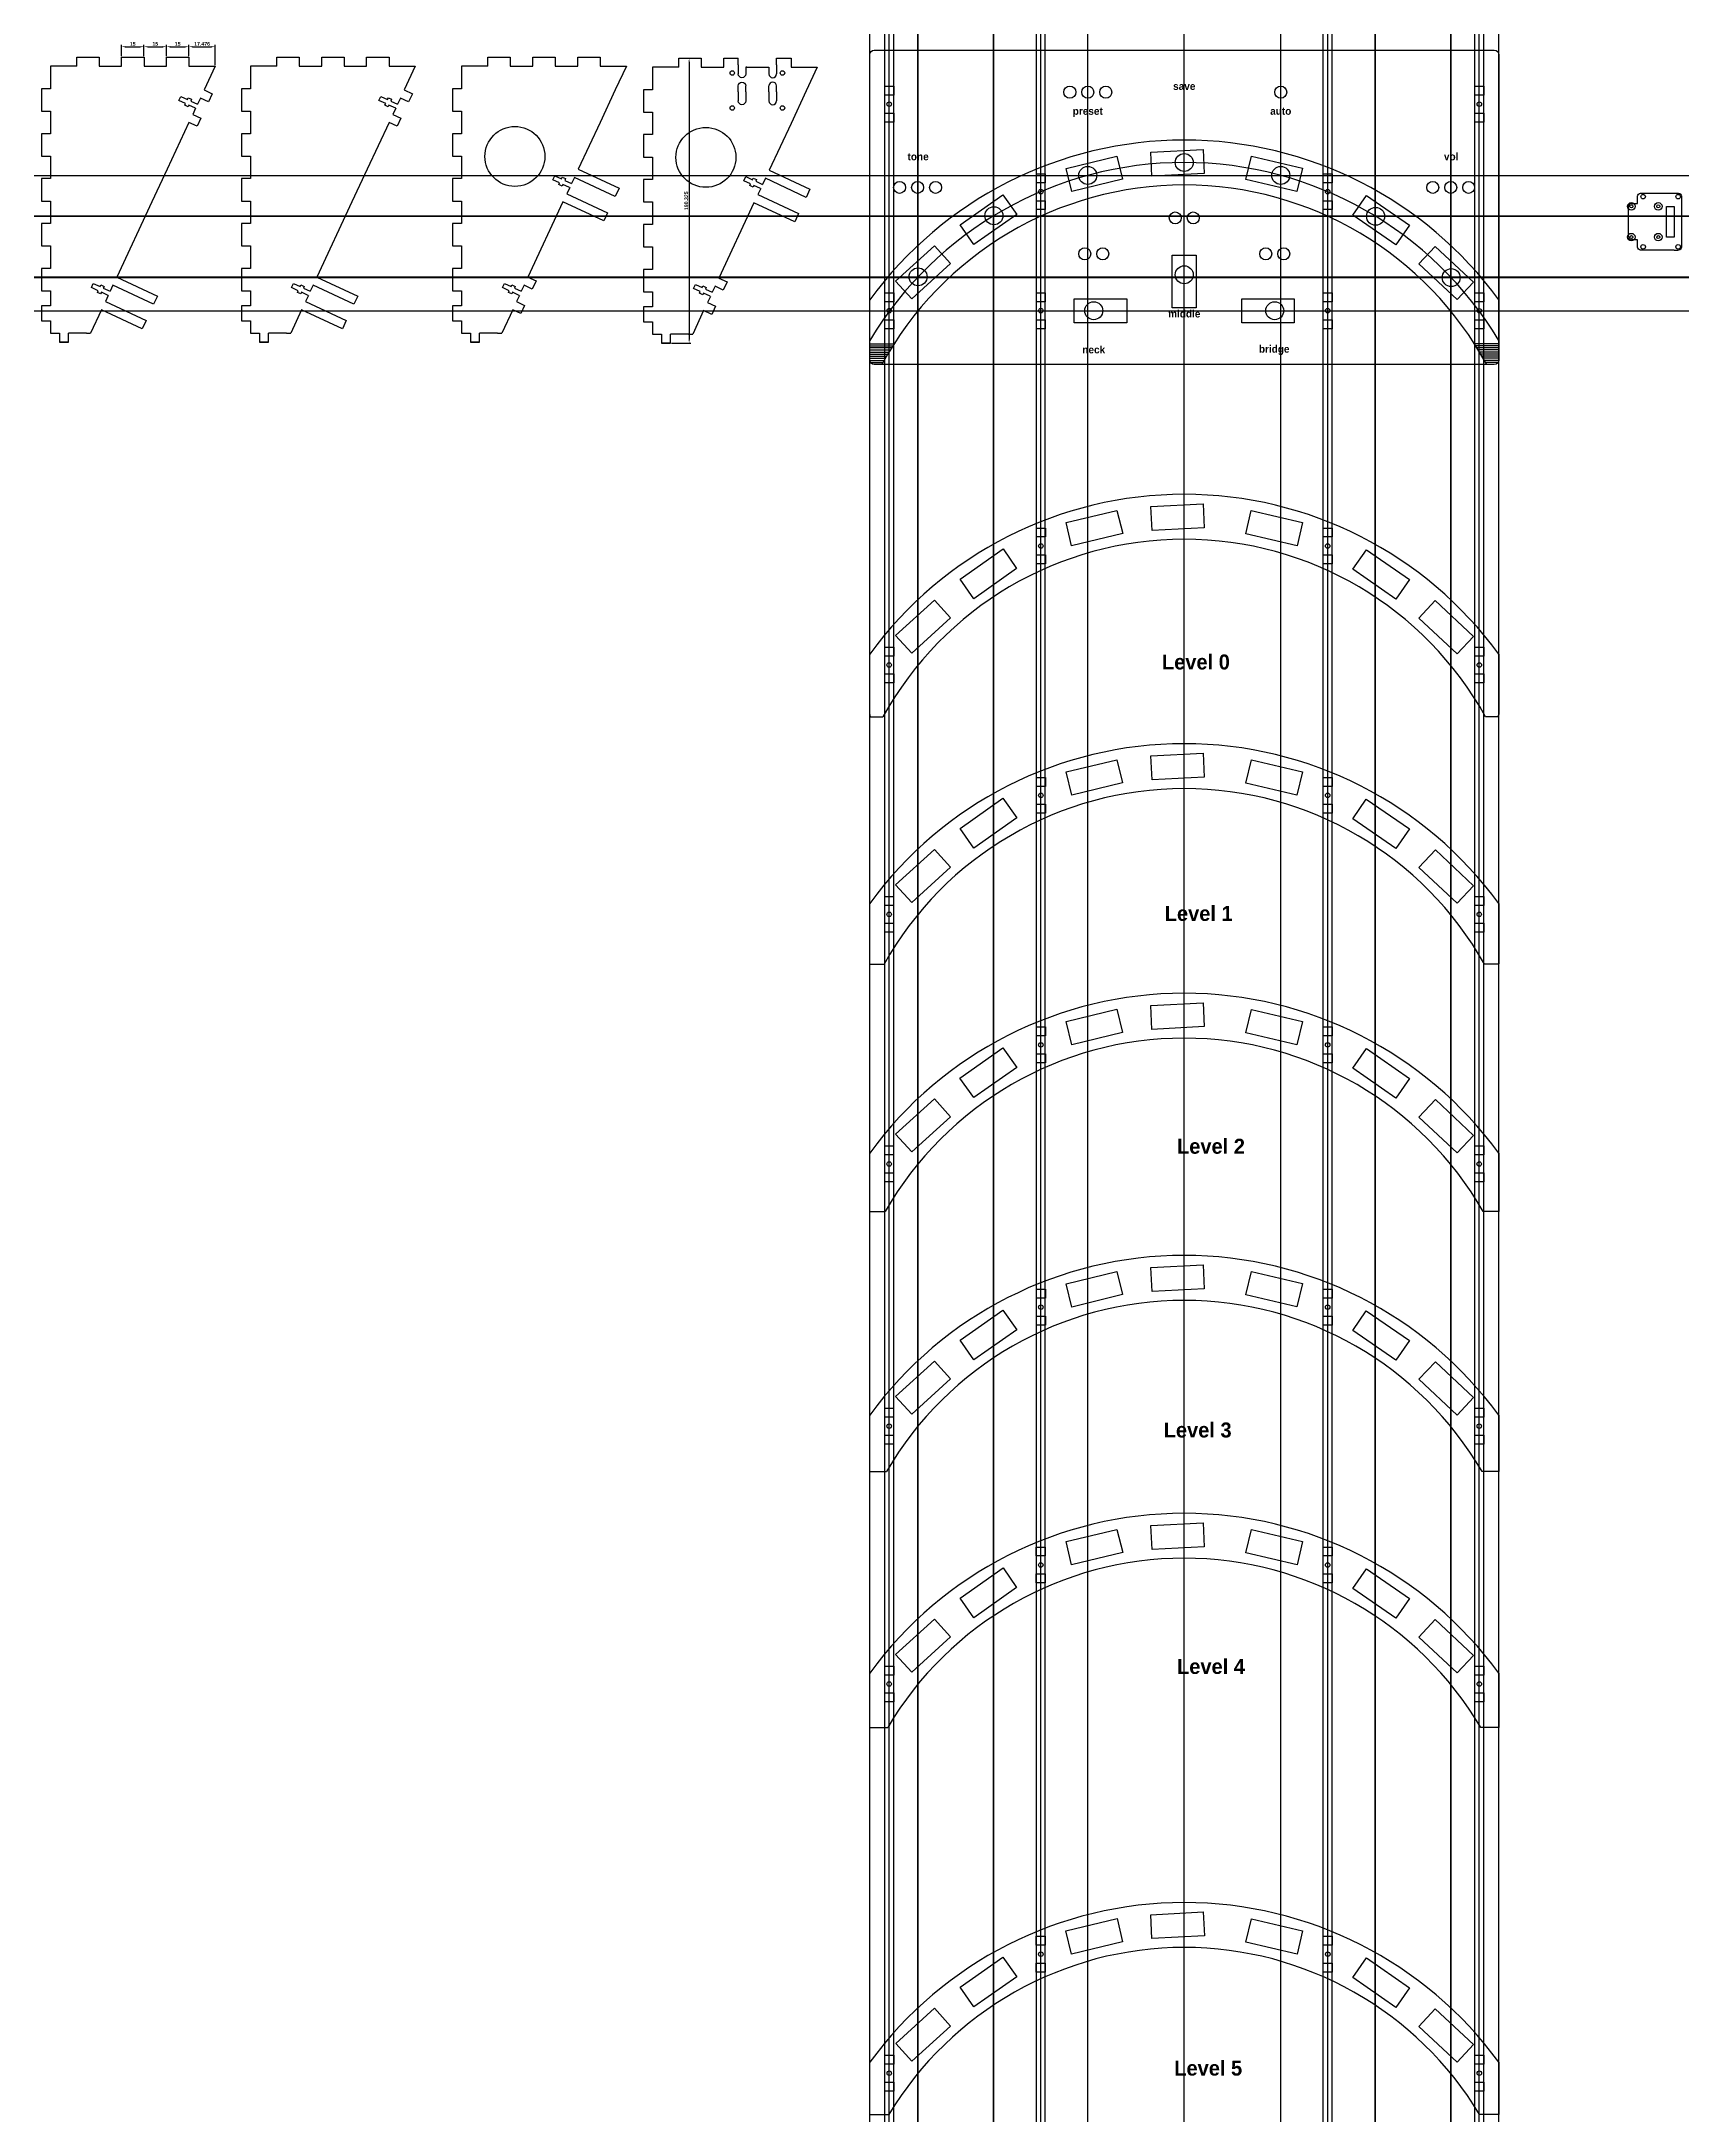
# Model space of a CAD drawing. Header units: millimetres. Extents: x -118 to 978, y -2247 to 617.
# Drawn here: x -118 to 978, y -1209 to 176 of the extents above; entities that cross this region are included whole.
import ezdxf
from ezdxf.enums import TextEntityAlignment as Align

# ---------------------------------------------------------------- set-up
doc = ezdxf.new("R2010")
doc.units = ezdxf.units.MM
doc.layers.add('Holes', color=1, linetype='Continuous', plot=False)
doc.layers.add('TabGuides', color=3, linetype='Continuous')
doc.layers.add('text', color=5, linetype='Continuous')
doc.styles.get("Standard").update_dxf_attribs({"font": 'FreeSansBold.ttf'})
doc.dimstyles.new('ISO-25', dxfattribs={"dimtxt": 2.5, "dimasz": 2.5, "dimexe": 1.25, "dimexo": 0.625, "dimtad": 1, "dimdec": 3, "dimdsep": 46, "dimtxsty": 'Standard', "dimcen": 2.5, "dimadec": 0, "dimazin": 0, "dimtfac": 1, "dimtmove": 0, "dimatfit": 3, "dimfxl": 1, "dimarcsym": 0})

msp = doc.modelspace()

# ---------------------------------------------------------------- texts
at = {"layer": 'text'}
for s, p in [('save', (645.5074, 142.3597)), ('preset', (581.0818, 125.7497)), ('auto', (709.9329, 125.7497)), ('tone', (467.7885, 95.3597)), ('vol', (823.7305, 95.3597)), ('middle', (645.5074, -9.6403)), ('neck', (585.0705, -33.6403)), ('bridge', (705.5613, -33.1922))]:
    msp.add_text(s, height=5, dxfattribs=at).set_placement(p, align=Align.BOTTOM_CENTER)

# ---------------------------------------------------------------- blocks, each defined once
blk = doc.blocks.new('footswitch')
blk.add_lwpolyline([(-22, -8), (-22, 8), (13, 8), (13, -8)], close=True)
blk.add_circle((0, 0), 6)
blk = doc.blocks.new('Square hole unit')
for points in [[(-3, 6), (-3, 12), (3, 12), (3, 6)], [(-3, -12), (-3, -6), (3, -6), (3, -12)]]:
    blk.add_lwpolyline(points, close=True)
blk.add_circle((0, 0), 1.5)
blk = doc.blocks.new('SD Support')
for p, q in [((24.4, 31.1), (27.1, 31.1)), ((-6, 2), (-6, 22.2)), ((-6, 2), (-6, 22.2)), ((-4, 24.2), (0, 24.2)), ((0, 0), (-4, 0)), ((24.4, -6.9), (27.1, -6.9))]:
    blk.add_line(p, q)
for points in [[(0, 24.2), (0, 29.1, -0.4142136), (2, 31.1), (24.4, 31.1)], [(26.8, 31.1), (27.4, 31.1, -0.4142136), (29.4, 29.1), (29.4, -4.9, -0.4142136), (27.4, -6.9), (26.8, -6.9)], [(24.4, -6.9), (2, -6.9, -0.4142136), (0, -4.9), (0, 0)]]:
    blk.add_lwpolyline(points, format="xyb")
for centre, start, end in [((-4, 22.2), 90, 180), ((-4, 2), 180, 270)]:
    blk.add_arc(centre, 2, start, end)
at = {"layer": 'Holes'}
blk.add_lwpolyline([(19.4, 1.85), (19.4, 22.35), (24.4, 22.35), (24.4, 1.85)], close=True, dxfattribs=at)
for centre, radius in [((3.75, 28.85), 1.5), ((27.15, 28.85), 1.5), ((-4.1, 22.35), 1), ((13.9, 22.35), 1), ((-4.1, 1.85), 1), ((13.9, 1.85), 1), ((3.75, -4.65), 1.5), ((27.15, -4.65), 1.5)]:
    blk.add_circle(centre, radius, dxfattribs=at)
at = {"layer": 'TabGuides'}
for centre in [(-4.1, 22.35), (13.9, 22.35), (-4.1, 1.85), (13.9, 1.85)]:
    blk.add_circle(centre, 2.5, dxfattribs=at)
blk = doc.blocks.new('M3 Bolt Nut Slot')
for p, q in [((-12.4, -3), (-12.4, 0)), ((-12.4, 0), (-7.4, 0)), ((-7.4, 0), (-7.4, 1.25)), ((-7.4, 1.25), (-5, 1.25)), ((-5, 1.25), (-5, 0)), ((-5, 0), (0, 0)), ((-7.4, -3), (-12.4, -3)), ((-7.4, -4.25), (-7.4, -3)), ((-5, -4.25), (-7.4, -4.25)), ((0, -3), (-5, -3)), ((-5, -3), (-5, -4.25))]:
    blk.add_line(p, q)
blk = doc.blocks.new('Side Panel')
for p, q in [((17.5, 0), (0, 0)), ((0, 0), (0, -15)), ((17.5, 0), (17.5, 6)), ((17.5, 6), (32.5, 6)), ((32.5, 6), (32.5, 0)), ((47.5, 0), (47.5, 6)), ((47.5, 6), (62.5, 6)), ((62.5, 6), (62.5, 0)), ((77.5, 0), (77.5, 6)), ((77.5, 6), (92.5, 6)), ((92.5, 6), (92.5, 0)), ((92.5, 6), (92.5, 0)), ((32.5, 0), (47.5, 0)), ((62.5, 0), (77.5, 0)), ((92.5, 0), (110, 0)), ((110, 0), (102.6, -15.7)), ((0, -15), (-6, -15)), ((-6, -15), (-6, -30)), ((100.1, -21.2), (98.2, -25.3)), ((105.5, -23.7), (100.1, -21.2)), ((102.6, -15.7), (108, -18.3)), ((108, -18.3), (105.5, -23.7)), ((-6, -30), (0, -30)), ((0, -30), (0, -45)), ((92.5, -37.5), (77.9, -68.8)), ((97.9, -40), (92.5, -37.5)), ((96.9, -28), (95, -32.1)), ((95, -32.1), (100.4, -34.6)), ((100.4, -34.6), (97.9, -40)), ((0, -45), (-6, -45)), ((-6, -45), (-6, -60)), ((-6, -60), (0, -60)), ((0, -60), (0, -75)), ((77.9, -68.8), (67.7, -90.5)), ((0, -75), (-6, -75)), ((-6, -75), (-6, -90)), ((-6, -90), (0, -90)), ((0, -90), (0, -105)), ((67.7, -90.5), (44.3, -140.8)), ((0, -105), (-6, -105)), ((-6, -105), (-6, -120)), ((-6, -120), (0, -120)), ((0, -120), (0, -135)), ((0, -135), (-6, -135)), ((-6, -135), (-6, -150)), ((-6, -150), (0, -150)), ((0, -150), (0, -160)), ((41.7, -146.3), (39.8, -150.3)), ((68.9, -158.9), (41.7, -146.3)), ((44.3, -140.8), (71.5, -153.5)), ((0, -160), (-6, -160)), ((-6, -160), (-6, -170)), ((34.1, -162.6), (26.8, -178.3)), ((61.3, -175.3), (34.1, -162.6)), ((38.6, -153.1), (36.7, -157.1)), ((36.7, -157.1), (63.9, -169.8)), ((71.5, -153.5), (68.9, -158.9)), ((-6, -170), (0, -170)), ((0, -170), (0, -178.3)), ((6, -178.3), (6, -184.3)), ((12, -184.3), (12, -178.3)), ((24, -178.3), (12, -178.3)), ((24, -178.3), (26.8, -178.3)), ((63.9, -169.8), (61.3, -175.3)), ((6, -184.3), (12, -184.3))]:
    blk.add_line(p, q)
for points in [[(0, -178.3), (6, -178.3)], [(12, -184.3), (6, -184.3)]]:
    blk.add_lwpolyline(points)
at = {"rotation": 335}
for p in [(98.2, -25.3), (39.8, -150.3)]:
    blk.add_blockref('M3 Bolt Nut Slot', p, dxfattribs=at)
blk = doc.blocks.new('Right Inner Support')
for p, q in [((17.5, 0), (0, 0)), ((0, 0), (0, -15)), ((17.5, 0), (17.5, 6)), ((17.5, 6), (32.5, 6)), ((32.5, 6), (32.5, 0)), ((47.5, 0), (47.5, 6)), ((47.5, 6), (62.5, 6)), ((62.5, 6), (62.5, 0)), ((77.5, 0), (77.5, 6)), ((77.5, 6), (92.5, 6)), ((92.5, 6), (92.5, 0)), ((92.5, 6), (92.5, 0)), ((32.5, 0), (47.5, 0)), ((62.5, 0), (77.5, 0)), ((92.5, 0), (110, 0)), ((110, 0), (102.6, -15.7)), ((0, -15), (-6, -15)), ((-6, -15), (-6, -30)), ((102.6, -15.7), (92.5, -37.5)), ((-6, -30), (0, -30)), ((0, -30), (0, -45)), ((92.5, -37.5), (77.9, -68.8)), ((0, -45), (-6, -45)), ((-6, -45), (-6, -60)), ((-6, -60), (0, -60)), ((0, -60), (0, -75)), ((77.9, -68.8), (105.1, -81.4)), ((0, -75), (-6, -75)), ((-6, -75), (-6, -90)), ((72.2, -81), (70.3, -85.1)), ((75.4, -74.2), (73.4, -78.3)), ((102.5, -86.9), (75.4, -74.2)), ((105.1, -81.4), (102.5, -86.9)), ((-6, -90), (0, -90)), ((0, -90), (0, -105)), ((67.7, -90.5), (44.3, -140.8)), ((94.9, -103.2), (67.7, -90.5)), ((70.3, -85.1), (97.5, -97.8)), ((0, -105), (-6, -105)), ((-6, -105), (-6, -120)), ((97.5, -97.8), (94.9, -103.2)), ((-6, -120), (0, -120)), ((0, -120), (0, -135)), ((0, -135), (-6, -135)), ((-6, -135), (-6, -150)), ((-6, -150), (0, -150)), ((0, -150), (0, -160)), ((41.7, -146.3), (39.8, -150.3)), ((47.2, -148.8), (41.7, -146.3)), ((44.3, -140.8), (49.7, -143.4)), ((49.7, -143.4), (47.2, -148.8)), ((0, -160), (-6, -160)), ((-6, -160), (-6, -170)), ((34.1, -162.6), (26.8, -178.3)), ((39.6, -165.1), (34.1, -162.6)), ((38.6, -153.1), (36.7, -157.1)), ((36.7, -157.1), (42.1, -159.7)), ((42.1, -159.7), (39.6, -165.1)), ((-6, -170), (0, -170)), ((0, -170), (0, -178.3)), ((6, -178.3), (6, -184.3)), ((12, -184.3), (12, -178.3)), ((24, -178.3), (12, -178.3)), ((24, -178.3), (26.8, -178.3)), ((6, -184.3), (12, -184.3))]:
    blk.add_line(p, q)
for points in [[(0, -178.3), (6, -178.3)], [(12, -184.3), (6, -184.3)]]:
    blk.add_lwpolyline(points)
at = {"layer": 'Holes'}
blk.add_circle((35.6, -60.2), 20, dxfattribs=at)
at = {"rotation": 335}
for p in [(73.4, -78.3), (39.8, -150.3)]:
    blk.add_blockref('M3 Bolt Nut Slot', p, dxfattribs=at)
blk = doc.blocks.new('Left Inner Support')
for p, q in [((17.5, 0), (0, 0)), ((0, 0), (0, -15)), ((17.5, 0), (17.5, 6)), ((17.5, 6), (32.5, 6)), ((32.5, 6), (32.5, 0)), ((47.5, 0), (47.5, 6)), ((47.5, 6), (57.2, 6)), ((57.2, 1.5), (57.2, 6)), ((57.2, 1.5), (57.2, -4.5)), ((82.7, 1.5), (82.7, 6)), ((82.7, 6), (82.8, 6)), ((82.7, 1.5), (82.7, -4.5)), ((82.8, 6), (92.5, 6)), ((92.5, 6), (92.5, 0)), ((32.5, 0), (47.5, 0)), ((62.9, 0), (62.2, 0)), ((62.2, 0), (62.2, -4.5)), ((63, 0), (77, 0)), ((76.9, 0), (77.7, 0)), ((77.7, 0), (77.7, -4.5)), ((92.5, 0), (110, 0)), ((110, 0), (102.6, -15.7)), ((0, -15), (-6, -15)), ((-6, -15), (-6, -30)), ((102.6, -15.7), (92.5, -37.5)), ((-6, -30), (0, -30)), ((0, -30), (0, -45)), ((92.5, -37.5), (77.9, -68.8)), ((0, -45), (-6, -45)), ((-6, -45), (-6, -60)), ((-6, -60), (0, -60)), ((0, -60), (0, -75)), ((77.9, -68.8), (105.1, -81.4)), ((0, -75), (-6, -75)), ((-6, -75), (-6, -90)), ((72.2, -81), (70.3, -85.1)), ((75.4, -74.2), (73.4, -78.3)), ((102.5, -86.9), (75.4, -74.2)), ((105.1, -81.4), (102.5, -86.9)), ((-6, -90), (0, -90)), ((0, -90), (0, -105)), ((67.7, -90.5), (44.3, -140.8)), ((94.9, -103.2), (67.7, -90.5)), ((70.3, -85.1), (97.5, -97.8)), ((0, -105), (-6, -105)), ((-6, -105), (-6, -120)), ((97.5, -97.8), (94.9, -103.2)), ((-6, -120), (0, -120)), ((0, -120), (0, -135)), ((0, -135), (-6, -135)), ((-6, -135), (-6, -150)), ((-6, -150), (0, -150)), ((0, -150), (0, -160)), ((41.7, -146.3), (39.8, -150.3)), ((47.2, -148.8), (41.7, -146.3)), ((44.3, -140.8), (49.7, -143.4)), ((49.7, -143.4), (47.2, -148.8)), ((0, -160), (-6, -160)), ((-6, -160), (-6, -170)), ((34.1, -162.6), (26.8, -178.3)), ((39.6, -165.1), (34.1, -162.6)), ((38.6, -153.1), (36.7, -157.1)), ((36.7, -157.1), (42.1, -159.7)), ((42.1, -159.7), (39.6, -165.1)), ((-6, -170), (0, -170)), ((0, -170), (0, -178.3)), ((6, -178.3), (6, -184.3)), ((12, -184.3), (12, -178.3)), ((24, -178.3), (12, -178.3)), ((24, -178.3), (26.8, -178.3)), ((6, -184.3), (12, -184.3))]:
    blk.add_line(p, q)
for points in [[(0, -178.3), (6, -178.3)], [(12, -184.3), (6, -184.3)]]:
    blk.add_lwpolyline(points)
at = {"extrusion": (0, 0, -1)}
blk.add_arc((-59.7, -4.5), 2.5, 180, 0, dxfattribs=at)
blk.add_arc((80.2, -4.5), 2.5, 180, 0)
at = {"layer": 'Holes'}
for p, q in [((57.2, -16.5), (57.2, -12.5)), ((62.2, -16.5), (62.2, -12.5)), ((77.7, -16.5), (77.7, -12.5)), ((82.7, -16.5), (82.7, -12.5)), ((57.2, -16.5), (57.2, -22.5)), ((62.2, -16.5), (62.2, -22.5)), ((77.7, -16.5), (77.7, -22.5)), ((82.7, -16.5), (82.7, -22.5))]:
    blk.add_line(p, q, dxfattribs=at)
for centre, radius in [((53.2, -3.8), 1.5), ((86.7, -3.8), 1.5), ((53.2, -27.2), 1.5), ((86.7, -27.2), 1.5), ((35.6, -60.2), 20)]:
    blk.add_circle(centre, radius, dxfattribs=at)
at = {"layer": 'Holes', "extrusion": (0, 0, -1)}
for centre, start, end in [((-59.7, -12.5), 0, 180), ((-59.7, -22.5), 180, 0)]:
    blk.add_arc(centre, 2.5, start, end, dxfattribs=at)
at = {"layer": 'Holes'}
for centre, start, end in [((80.2, -12.5), 0, 180), ((80.2, -22.5), 180, 0)]:
    blk.add_arc(centre, 2.5, start, end, dxfattribs=at)
at = {"rotation": 335}
for p in [(73.4, -78.3), (39.8, -150.3)]:
    blk.add_blockref('M3 Bolt Nut Slot', p, dxfattribs=at)
blk = doc.blocks.new('*D233')
at = {"layer": 'Defpoints', "color": 0}
for p in [(-49.1, 172.7), (-64.1, 165.6), (-49.1, 165.6)]:
    blk.add_point(p, dxfattribs=at)
at = {"layer": 'TabGuides', "color": 0, "lineweight": -2}
for p, q in [((-64.1, 166.3), (-64.1, 173.9)), ((-61.6, 172.7), (-51.6, 172.7)), ((-49.1, 166.3), (-49.1, 173.9))]:
    blk.add_line(p, q, dxfattribs=at)
at = {"layer": 'TabGuides', "color": 0}
for points in [[(-61.6, 173.1), (-61.6, 172.3), (-64.1, 172.7)], [(-51.6, 172.3), (-51.6, 173.1), (-49.1, 172.7)]]:
    blk.add_solid(points, dxfattribs=at)
at = {"layer": 'TabGuides', "color": 0, "insert": (-56.6, 174.6), "char_height": 2.5, "attachment_point": 5}
blk.add_mtext('15', dxfattribs=at)
blk = doc.blocks.new('*D234')
at = {"layer": 'Defpoints', "color": 0}
for p in [(-34.1, 172.7), (-49.1, 165.6), (-34.1, 165.6)]:
    blk.add_point(p, dxfattribs=at)
at = {"layer": 'TabGuides', "color": 0, "lineweight": -2}
for p, q in [((-49.1, 166.3), (-49.1, 173.9)), ((-46.6, 172.7), (-36.6, 172.7)), ((-34.1, 166.3), (-34.1, 173.9))]:
    blk.add_line(p, q, dxfattribs=at)
at = {"layer": 'TabGuides', "color": 0}
for points in [[(-46.6, 173.1), (-46.6, 172.3), (-49.1, 172.7)], [(-36.6, 172.3), (-36.6, 173.1), (-34.1, 172.7)]]:
    blk.add_solid(points, dxfattribs=at)
at = {"layer": 'TabGuides', "color": 0, "insert": (-41.6, 174.6), "char_height": 2.5, "attachment_point": 5}
blk.add_mtext('15', dxfattribs=at)
blk = doc.blocks.new('*D235')
at = {"layer": 'Defpoints', "color": 0}
for p in [(-19.1, 172.7), (-34.1, 165.6), (-19.1, 165.6)]:
    blk.add_point(p, dxfattribs=at)
at = {"layer": 'TabGuides', "color": 0, "lineweight": -2}
for p, q in [((-34.1, 166.3), (-34.1, 173.9)), ((-31.6, 172.7), (-21.6, 172.7)), ((-19.1, 166.3), (-19.1, 173.9))]:
    blk.add_line(p, q, dxfattribs=at)
at = {"layer": 'TabGuides', "color": 0}
for points in [[(-31.6, 173.1), (-31.6, 172.3), (-34.1, 172.7)], [(-21.6, 172.3), (-21.6, 173.1), (-19.1, 172.7)]]:
    blk.add_solid(points, dxfattribs=at)
at = {"layer": 'TabGuides', "color": 0, "insert": (-26.6, 174.6), "char_height": 2.5, "attachment_point": 5}
blk.add_mtext('15', dxfattribs=at)
blk = doc.blocks.new('*D236')
at = {"layer": 'Defpoints', "color": 0}
for p in [(-1.6, 172.7), (-19.1, 165.6), (-1.6, 159.6)]:
    blk.add_point(p, dxfattribs=at)
at = {"layer": 'TabGuides', "color": 0, "lineweight": -2}
for p, q in [((-19.1, 166.3), (-19.1, 173.9)), ((-16.6, 172.7), (-4.1, 172.7)), ((-1.6, 160.3), (-1.6, 173.9))]:
    blk.add_line(p, q, dxfattribs=at)
at = {"layer": 'TabGuides', "color": 0}
for points in [[(-16.6, 173.1), (-16.6, 172.3), (-19.1, 172.7)], [(-4.1, 172.3), (-4.1, 173.1), (-1.6, 172.7)]]:
    blk.add_solid(points, dxfattribs=at)
at = {"layer": 'TabGuides', "color": 0, "insert": (-10.3, 174.6), "char_height": 2.5, "attachment_point": 5}
blk.add_mtext('17.476', dxfattribs=at)
blk = doc.blocks.new('*D694')
at = {"layer": 'Defpoints', "color": 0}
for p in [(308, 165), (302.5, -25.3), (314.9, -25.3)]:
    blk.add_point(p, dxfattribs=at)
at = {"layer": 'TabGuides', "color": 0, "lineweight": -2}
for p, q in [((308.6, 165), (316.1, 165)), ((314.9, 162.5), (314.9, -22.8)), ((303.1, -25.3), (316.1, -25.3))]:
    blk.add_line(p, q, dxfattribs=at)
at = {"layer": 'TabGuides', "color": 0}
for points in [[(315.3, 162.5), (314.5, 162.5), (314.9, 165)], [(314.5, -22.8), (315.3, -22.8), (314.9, -25.3)]]:
    blk.add_solid(points, dxfattribs=at)
at = {"layer": 'TabGuides', "color": 0, "insert": (313, 69.8), "char_height": 2.5, "attachment_point": 5, "rotation": 90}
blk.add_mtext('190.325', dxfattribs=at)
blk = doc.blocks.new('Level 5')
for p, q in [((-12.8, 0), (-12.8, 34.9)), ((407.2, 34.9), (407.2, 0)), ((-12.8, 0), (0, 0)), ((407.2, 0), (394.4, 0))]:
    blk.add_line(p, q)
for radius, start, end in [(260, 36.1289, 143.8711), (230, 30.9812, 149.0188)]:
    blk.add_arc((197.2, -118.4), radius, start, end)
at = {"layer": 'Holes'}
for points in [[(152.3, 130.9), (156, 115.4), (122, 107.1), (118.2, 122.7)], [(175.6, 117.5), (174.8, 133.5), (209.8, 135.3), (210.6, 119.3)], [(238.4, 115.2), (242, 130.8), (276.1, 122.8), (272.5, 107.2)], [(56.6, 71.9), (47.5, 85), (76.1, 105.1), (85.3, 92)], [(347.6, 84.7), (338.5, 71.6), (309.7, 91.5), (318.8, 104.6)], [(30.4, 71), (41.1, 59.1), (15.2, 35.6), (4.5, 47.4)], [(353.9, 58.9), (364.8, 70.6), (390.4, 46.7), (379.4, 35)]]:
    blk.add_lwpolyline(points, close=True, dxfattribs=at)
for p in [(101.4, 107.1), (293, 107.1), (0.2, 27.6)]:
    blk.add_blockref('Square hole unit', p, dxfattribs=at)
at = {"layer": 'Holes', "rotation": 180}
blk.add_blockref('Square hole unit', (394.2, 27.6), dxfattribs=at)
blk.add_text('Level 5', height=10).set_placement((190.5, 26))
blk = doc.blocks.new('Level 0')
for p, q in [((-8.8, 1.6), (-8.8, 41.9)), ((411.2, 41.9), (411.2, 1.6)), ((-8.3, 0), (0, 0)), ((410.8, 0), (402.4, 0))]:
    blk.add_line(p, q)
for centre, radius, start, end in [((201.2, -111.4), 260, 36.1289, 143.8711), ((201.2, -111.4), 230, 28.9695, 151.0305), ((-5.8, 1.6), 3, 180, 212.2535), ((408.2, 1.6), 3, 327.7465, 0)]:
    blk.add_arc(centre, radius, start, end)
at = {"layer": 'Holes'}
for points in [[(179.7, 124.5), (178.8, 140.5), (213.8, 142.3), (214.6, 126.3)], [(156.3, 137.9), (160.1, 122.4), (126, 114.1), (122.3, 129.7)], [(242.4, 122.2), (246, 137.8), (280.1, 129.8), (276.5, 114.2)], [(60.7, 78.9), (51.5, 92), (80.2, 112.1), (89.3, 99)], [(351.6, 91.7), (342.5, 78.6), (313.7, 98.5), (322.8, 111.6)], [(34.4, 78), (45.2, 66.1), (19.3, 42.6), (8.5, 54.4)], [(357.9, 65.9), (368.8, 77.6), (394.4, 53.7), (383.5, 42)]]:
    blk.add_lwpolyline(points, close=True, dxfattribs=at)
for p in [(105.5, 114.1), (297, 114.1), (4.2, 34.6)]:
    blk.add_blockref('Square hole unit', p, dxfattribs=at)
at = {"layer": 'Holes', "rotation": 180}
blk.add_blockref('Square hole unit', (398.2, 34.6), dxfattribs=at)
blk.add_text('Level 0', height=10).set_placement((186.3, 31.6))
blk = doc.blocks.new('Level 1')
for p, q in [((-9.6, 0.2), (-9.6, 40.5)), ((410.4, 40.5), (410.4, 0.2)), ((-9.6, 0), (0, 0)), ((410.4, 0), (400.9, 0))]:
    blk.add_line(p, q)
for centre, radius, start, end in [((200.4, -112.8), 260, 36.1289, 143.8711), ((200.4, -112.8), 230, 29.3686, 150.6314), ((-6.6, 0.2), 3, 180, 183.8608), ((407.4, 0.2), 3, 356.1392, 0)]:
    blk.add_arc(centre, radius, start, end)
at = {"layer": 'Holes'}
for points in [[(178.9, 123.1), (178.1, 139.1), (213, 140.9), (213.8, 124.9)], [(155.5, 136.5), (159.3, 121), (125.3, 112.7), (121.5, 128.3)], [(241.6, 120.8), (245.3, 136.4), (279.3, 128.4), (275.7, 112.8)], [(59.9, 77.5), (50.7, 90.6), (79.4, 110.7), (88.6, 97.6)], [(350.8, 90.3), (341.7, 77.2), (312.9, 97.1), (322, 110.2)], [(33.6, 76.6), (44.4, 64.7), (18.5, 41.2), (7.7, 53)], [(357.1, 64.5), (368.1, 76.2), (393.6, 52.3), (382.7, 40.6)]]:
    blk.add_lwpolyline(points, close=True, dxfattribs=at)
for p in [(104.7, 112.7), (296.2, 112.7), (3.4, 33.2)]:
    blk.add_blockref('Square hole unit', p, dxfattribs=at)
at = {"layer": 'Holes', "rotation": 180}
blk.add_blockref('Square hole unit', (397.4, 33.2), dxfattribs=at)
blk.add_text('Level 1', height=10).set_placement((187.4, 28.8))
blk = doc.blocks.new('Level 2')
for p, q in [((-10.4, 0), (-10.4, 39.1)), ((409.6, 39.1), (409.6, 0)), ((-10.4, 0), (0, 0)), ((409.6, 0), (399.3, 0))]:
    blk.add_line(p, q)
for radius, start, end in [(260, 36.1289, 143.8711), (230, 29.7693, 150.2307)]:
    blk.add_arc((199.6, -114.2), radius, start, end)
at = {"layer": 'Holes'}
for points in [[(178.1, 121.7), (177.3, 137.7), (212.2, 139.5), (213, 123.5)], [(154.7, 135.1), (158.5, 119.6), (124.5, 111.3), (120.7, 126.9)], [(240.8, 119.4), (244.5, 135), (278.6, 127), (274.9, 111.4)], [(59.1, 76.1), (49.9, 89.2), (78.6, 109.3), (87.8, 96.2)], [(350, 88.9), (340.9, 75.8), (312.1, 95.7), (321.3, 108.8)], [(32.8, 75.2), (43.6, 63.3), (17.7, 39.8), (6.9, 51.6)], [(356.3, 63.1), (367.3, 74.8), (392.8, 50.9), (381.9, 39.2)]]:
    blk.add_lwpolyline(points, close=True, dxfattribs=at)
for p in [(103.9, 111.3), (295.4, 111.3), (2.6, 31.8)]:
    blk.add_blockref('Square hole unit', p, dxfattribs=at)
at = {"layer": 'Holes', "rotation": 180}
blk.add_blockref('Square hole unit', (396.6, 31.8), dxfattribs=at)
blk.add_text('Level 2', height=10).set_placement((194.8, 38.6))
blk = doc.blocks.new('Level 3')
for p, q in [((-11.2, 0), (-11.2, 37.7)), ((408.8, 37.7), (408.8, 0)), ((-11.2, 0), (0, 0)), ((408.8, 0), (397.7, 0))]:
    blk.add_line(p, q)
for radius, start, end in [(260, 36.1289, 143.8711), (230, 30.1716, 149.8284)]:
    blk.add_arc((198.8, -115.6), radius, start, end)
at = {"layer": 'Holes'}
for points in [[(153.9, 133.7), (157.7, 118.2), (123.7, 109.9), (119.9, 125.5)], [(177.3, 120.3), (176.5, 136.3), (211.4, 138.1), (212.2, 122.1)], [(240, 118), (243.7, 133.6), (277.7, 125.6), (274.1, 110)], [(58.3, 74.7), (49.1, 87.8), (77.8, 107.9), (87, 94.8)], [(349.2, 87.5), (340.1, 74.4), (311.3, 94.3), (320.4, 107.4)], [(32, 73.8), (42.8, 61.9), (16.9, 38.4), (6.1, 50.2)], [(355.5, 61.7), (366.5, 73.4), (392, 49.5), (381.1, 37.8)]]:
    blk.add_lwpolyline(points, close=True, dxfattribs=at)
for p in [(103.1, 109.9), (294.6, 109.9), (1.8, 30.4)]:
    blk.add_blockref('Square hole unit', p, dxfattribs=at)
at = {"layer": 'Holes', "rotation": 180}
blk.add_blockref('Square hole unit', (395.8, 30.4), dxfattribs=at)
blk.add_text('Level 3', height=10).set_placement((185.1, 22.8))
blk = doc.blocks.new('Level 4')
for p, q in [((-12, 0), (-12, 36.3)), ((408, 36.3), (408, 0)), ((-12, 0), (0, 0)), ((408, 0), (396, 0))]:
    blk.add_line(p, q)
for radius, start, end in [(260, 36.1289, 143.8711), (230, 30.5755, 149.4245)]:
    blk.add_arc((198, -117), radius, start, end)
at = {"layer": 'Holes'}
for points in [[(153.1, 132.3), (156.9, 116.8), (122.8, 108.5), (119.1, 124.1)], [(176.5, 118.9), (175.6, 134.9), (210.6, 136.7), (211.4, 120.7)], [(239.2, 116.6), (242.8, 132.2), (276.9, 124.2), (273.3, 108.6)], [(57.5, 73.3), (48.3, 86.4), (77, 106.5), (86.1, 93.4)], [(348.4, 86.1), (339.3, 73), (310.5, 92.9), (319.6, 106)], [(31.2, 72.4), (42, 60.5), (16.1, 37), (5.3, 48.8)], [(354.7, 60.3), (365.6, 72), (391.2, 48.1), (380.3, 36.4)]]:
    blk.add_lwpolyline(points, close=True, dxfattribs=at)
for p in [(102.2, 108.5), (293.8, 108.5), (1, 29)]:
    blk.add_blockref('Square hole unit', p, dxfattribs=at)
at = {"layer": 'Holes', "rotation": 180}
blk.add_blockref('Square hole unit', (395, 29), dxfattribs=at)
blk.add_text('Level 4', height=10).set_placement((193.2, 35.7))

# ---------------------------------------------------------------- dimensions: what is measured, and where the dimension line sits
at = {"layer": 'TabGuides'}
for base, p1, p2, picture, middle in [((-49.0673, 172.6682), (-64.0673, 165.6268), (-49.0673, 165.6268), '*D233', (-56.5673, 174.5834)), ((-34.0673, 172.6682), (-49.0673, 165.6268), (-34.0673, 165.6268), '*D234', (-41.5673, 174.5834)), ((-19.0673, 172.6682), (-34.0673, 165.6268), (-19.0673, 165.6268), '*D235', (-26.5673, 174.5834)), ((-1.5913, 172.6682), (-19.0673, 165.6268), (-1.5913, 159.6268), '*D236', (-10.3293, 174.5834))]:
    dim = msp.add_linear_dim(base=base, p1=p1, p2=p2, dimstyle='ISO-25', dxfattribs=at)
    dim.commit()
    dim.dimension.update_dxf_attribs({"geometry": picture, "text_midpoint": middle})
dim = msp.add_linear_dim(base=(314.8984, -25.3229), p1=(307.967, 165.0018), p2=(302.491, -25.3229), angle=90, dimstyle='ISO-25', dxfattribs=at)
dim.commit()
dim.dimension.update_dxf_attribs({"geometry": '*D694', "text_midpoint": (312.9815, 69.8395)})

# ---------------------------------------------------------------- linework, layer by layer
for p, q in [((435.5074, -25.6503), (451.7898, -25.6503)), ((435.5074, -27.0493), (450.9015, -27.0493)), ((855.5074, -25.6503), (839.2249, -25.6503)), ((855.5074, -27.0493), (840.1132, -27.0493)), ((450.0272, -28.4483), (435.5074, -28.4483)), ((435.5074, -31.2463), (448.32, -31.2463)), ((435.5074, -32.6453), (447.4867, -32.6453)), ((435.5074, -34.0443), (446.6668, -34.0443)), ((435.5074, -35.4433), (445.86, -35.4433)), ((435.5135, -29.8473), (449.1667, -29.8473)), ((435.5142, -36.8423), (445.0663, -36.8423)), ((435.9703, -38.2413), (444.2854, -38.2413)), ((855.5074, -28.4483), (840.9875, -28.4483)), ((855.5074, -29.8473), (841.848, -29.8473)), ((855.5074, -31.2463), (842.6947, -31.2463)), ((855.5074, -32.6453), (843.528, -32.6453)), ((855.5074, -34.0443), (844.3479, -34.0443)), ((855.5074, -35.4433), (845.1547, -35.4433)), ((855.5005, -36.8423), (845.9484, -36.8423)), ((855.0444, -38.2413), (846.7293, -38.2413))]:
    msp.add_line(p, q)
msp.add_lwpolyline([(435.5074, -36.6403), (435.5074, 167.3597, -0.414213562), (438.5074, 170.3597), (852.5074, 170.3597, -0.414213562), (855.5074, 167.3597), (855.5074, -36.6403, -0.414213562), (852.5074, -39.6403), (438.5074, -39.6403, -0.414213562)], format="xyb", close=True)
for radius, start, end in [(260, 36.1289275, 143.8710725), (230, 28.5718781, 151.4281219)]:
    msp.add_arc((645.5074, -149.6403), radius, start, end)
at = {"layer": 'Holes'}
for centre in [(569.0888, 142.3597), (581.0888, 142.3597), (593.0888, 142.3597), (709.8936, 142.3597), (455.4567, 78.7501), (467.4567, 78.7501), (479.4567, 78.7501), (811.3958, 78.7501), (823.3958, 78.7501), (835.3958, 78.7501), (639.5074, 58.3597), (651.5074, 58.3597), (579.0705, 34.3597), (591.0705, 34.3597), (699.8845, 34.3597), (711.8845, 34.3597)]:
    msp.add_circle(centre, 4, dxfattribs=at)
at = {"layer": 'TabGuides'}
for p, direction in [((435.5074, 166.7347), (0, 1)), ((445.5074, 122.3697), (0, 1)), ((448.5074, -3.6403), (0, 1)), ((451.5074, 122.3697), (0, 1)), ((467.5116, -2198.3252), (0, 1)), ((467.7885, 19.0042), (0, 1)), ((518.1132, -2157.5272), (0, 1)), ((518.3901, 59.8022), (0, 1)), ((546.7359, 87.8654), (0, 1)), ((549.7359, -3.6403), (0, 1)), ((552.7359, 87.8654), (0, 1)), ((581.0818, 86.7372), (0, 1)), ((645.5074, 95.3597), (0, 1)), ((709.9329, 86.7372), (0, 1)), ((738.2788, 87.8654), (0, 1)), ((741.2788, -3.6403), (0, 1)), ((744.2788, 87.8654), (0, 1)), ((772.9745, -2157.9089), (0, 1)), ((773.2513, 59.4206), (0, 1)), ((823.4536, -2198.8582), (0, 1)), ((823.7305, 18.4712), (0, 1)), ((839.5074, 122.3697), (0, 1)), ((842.5074, -3.6503), (0, 1)), ((845.5074, 122.3697), (0, 1)), ((855.5074, 82.8176), (0, 1)), ((581.0818, 86.7372), (1, 0)), ((518.3901, 59.8022), (1, 0)), ((773.2513, 59.4206), (1, 0)), ((467.7885, 19.0042), (1, 0)), ((823.7305, 18.4712), (1, 0)), ((585.0705, -3.6403), (1, 0))]:
    msp.add_xline(p, direction, dxfattribs=at)
msp.add_arc((645.5074, -149.6403), 245, 31.0027191, 148.9972809, dxfattribs=at)

# ---------------------------------------------------------------- block references
for name, p in [('Side Panel', (-111.5433, 159.6268)), ('Side Panel', (22.0817, 159.6268)), ('Right Inner Support', (162.9786, 159.6268)), ('Left Inner Support', (290.491, 159.0018)), ('SD Support', (948.1254, 43.7026)), ('Level 0', (444.2854, -274.8864)), ('Level 1', (445.0663, -440.0565)), ('Level 2', (445.86, -605.3783)), ('Level 3', (446.6668, -779.1057)), ('Level 4', (447.4867, -949.9748)), ('Level 5', (448.32, -1208.5758))]:
    msp.add_blockref(name, p)
at = {"layer": 'Holes'}
for name, p in [('Square hole unit', (448.5074, 134.3697)), ('Square hole unit', (842.5074, 134.3697)), ('Square hole unit', (549.7359, 75.8654)), ('Square hole unit', (741.2788, 75.8654)), ('Square hole unit', (448.5074, -3.6403)), ('Square hole unit', (549.7359, -3.6403)), ('footswitch', (705.8845, -3.6403)), ('Square hole unit', (741.2788, -3.6403))]:
    msp.add_blockref(name, p, dxfattribs=at)
for name, p, rotation in [('footswitch', (581.0818, 86.7372), 193.6154682171589), ('footswitch', (645.5074, 95.3597), 2.910252467942109), ('footswitch', (709.9329, 86.7372), 346.8394289291243), ('footswitch', (518.3901, 59.8022), 35.03029679330285), ('footswitch', (773.2513, 59.4206), 145.3265400603496), ('footswitch', (467.7885, 19.0042), 222.310712302083), ('footswitch', (645.5074, 20.3597), 90), ('footswitch', (823.7305, 18.4712), 316.9130660732229), ('footswitch', (585.0705, -3.6403), 180), ('Square hole unit', (842.5074, -3.6503), 180)]:
    msp.add_blockref(name, p, dxfattribs=dict(at, rotation=rotation))

msp.set_redraw_order([(e.dxf.handle, doc.entitydb.next_handle()) for e in msp.query("TEXT MTEXT ATTDEF DIMENSION ARC_DIMENSION")])  # texts and dimensions are drawn at this point

doc.saveas('drawing.dxf')
